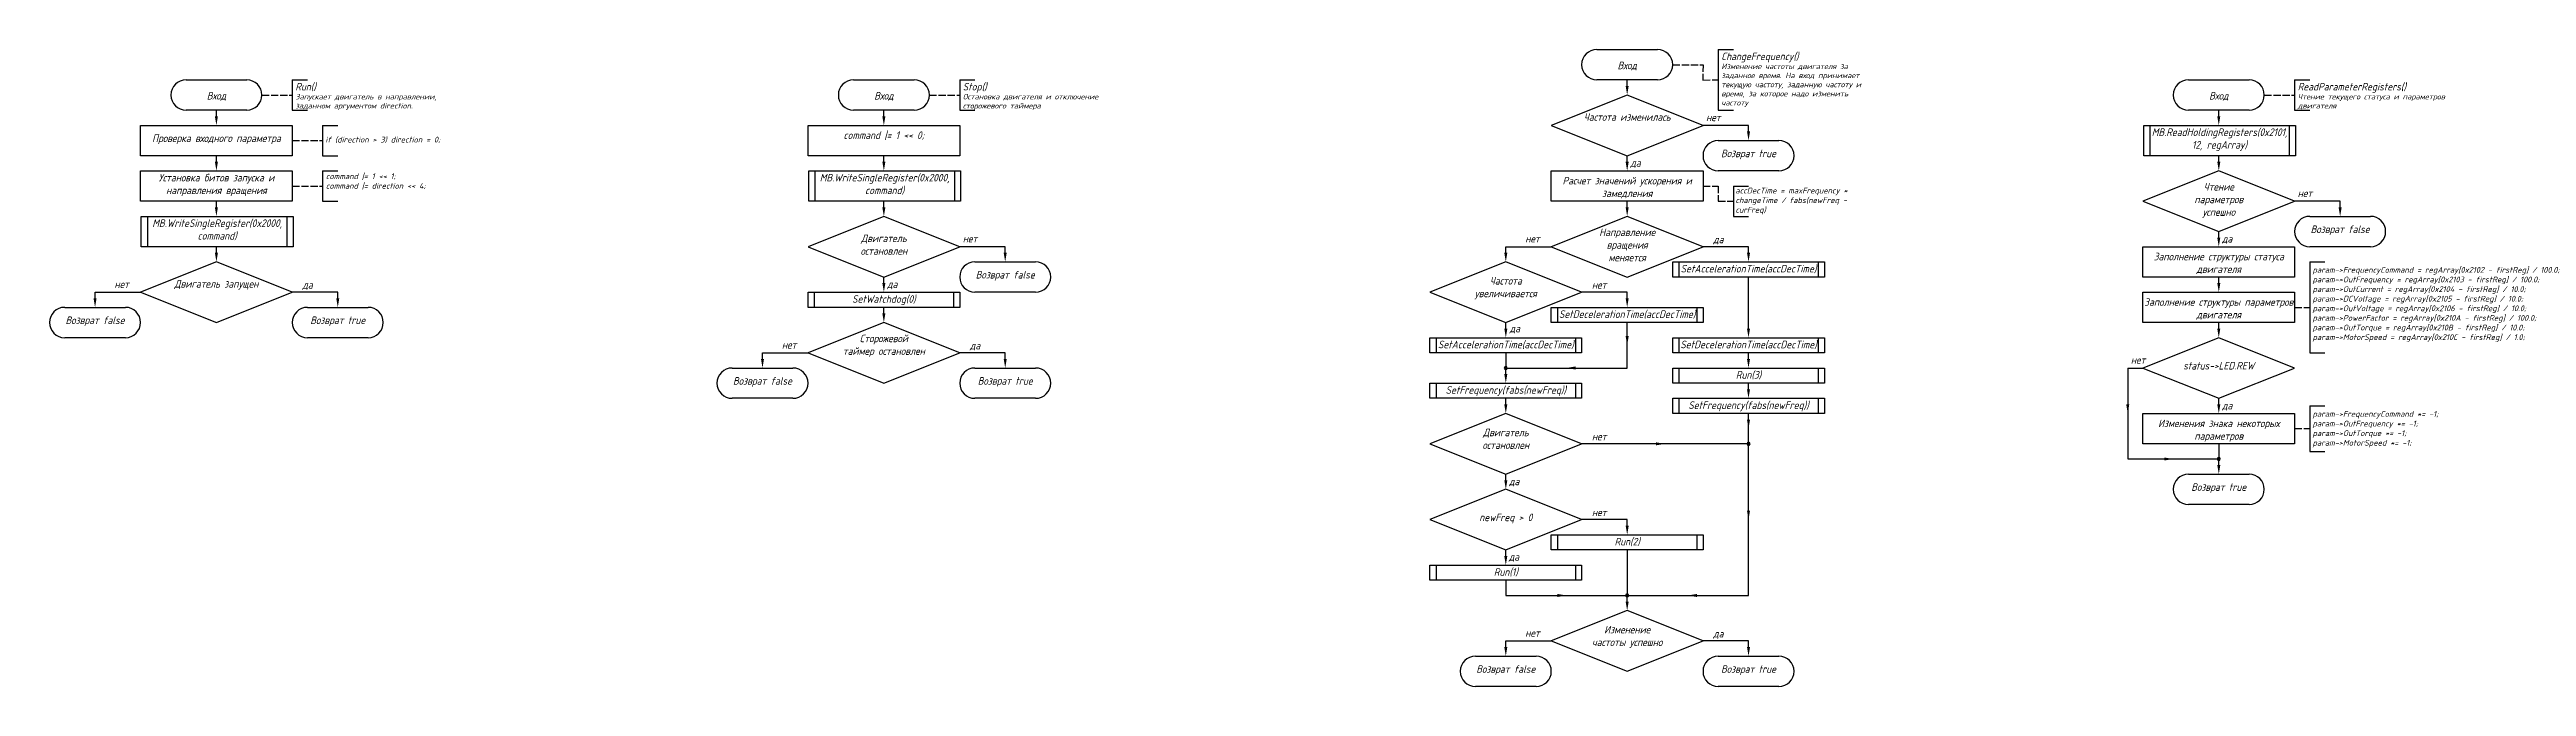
# Model space of a CAD drawing. Header units: millimetres. Extents: x -10 to 7940, y -346 to 297.
# Drawn here: x 4895 to 5711, y 65 to 275 of the extents above; entities that cross this region are included whole.
import ezdxf

# ---------------------------------------------------------------- set-up
doc = ezdxf.new("R2010")
doc.units = ezdxf.units.MM
doc.linetypes.add('ACAD_ISO02W100', pattern=[15, 12, -3])
doc.layers.add('С_обычная', color=7, linetype='Continuous', lineweight=30)
doc.layers.add('С_Штриховые', color=7, linetype='ACAD_ISO02W100', lineweight=30)
doc.styles.add('Гост', font='isocpeur.ttf', dxfattribs={"width": 0.9, "oblique": 15})

msp = doc.modelspace()

# ---------------------------------------------------------------- texts
at = {"layer": 'С_обычная', "char_height": 2.5, "style": 'Гост'}
for s, width, heights, insert, attachment_point in [('Вход', 21.8632, [7.93], (5415, 271), 2), ('ChangeFrequency()', 33.4069, [3.31], (5446, 274), 1), ('Run()', 33.4069, [3.31], (4976, 264), 1), ('Stop()', 33.4069, [3.31], (5196, 264), 1), ('ReadParameterRegisters()', 33.4069, [3.31], (5636, 264), 1), ('Вход', 21.8632, [7.93], (4950, 261), 2), ('Вход', 21.8632, [7.93], (5170, 261), 2), ('Частота изменилась', 27.051, [17.96], (5415, 254), 2), ('нет', 11, [0], (5441, 253.88), 1), ('Вход', 21.8632, [7.93], (5610, 261), 2), ('Проверка входного параметра', 88.9142, [10.23], (4950, 247), 2), ('command |= 1 << 0;', 49.7119, [12.11], (5170, 248), 2), ('MB.ReadHoldingRegisters(0x2101, 12, regArray)', 45.9068, [10.17], (5610.25, 249), 2), ('Возврат true', 27.6622, [0], (5455, 242), 2), ('Установка битов запуска и направления вращения', 49.7119, [12.11], (4950, 234), 2), ('MB.WriteSingleRegister(0x2000, command)', 51.2807, [10.17], (5170.25, 234), 2), ('Расчет значений ускорения и замедления', 49.7119, [12.11], (5415, 233), 2), ('Чтение параметров успешно', 27.051, [17.96], (5610, 231), 2), ('нет', 11, [0], (5636, 228.88), 1), ('MB.WriteSingleRegister(0x2000, command)', 51.2807, [10.17], (4950.25, 219), 2), ('Двигатель остановлен', 27.051, [17.96], (5170, 214), 2), ('нет', 11, [0], (5196, 213.88), 1), ('нет', 11, [0], (5381.39, 213.88), 1), ('Направление вращения меняется', 27.051, [17.96], (5415, 216), 2), ('Возврат false', 27.6622, [0], (5650, 217), 2), ('SetAccelerationTime(accDecTime)', 59, [0], (5455, 204), 2), ('Заполнение структуры статуса двигателя', 49.7119, [12.11], (5610, 208), 2), ('нет', 11, [0], (4916.39, 198.88), 1), ('Двигатель запущен', 27.051, [17.96], (4950, 199), 2), ('Возврат false', 27.6622, [0], (5210, 202), 2), ('Частота увеличивается', 27.051, [17.96], (5375, 200), 2), ('SetWatchdog(0)', 59, [0], (5170, 194), 2), ('SetDecelerationTime(accDecTime)', 59, [0], (5415, 189), 2), ('Заполнение структуры параметров двигателя', 49.7119, [12.11], (5610, 193), 2), ('Возврат false', 27.6622, [0], (4910, 187), 2), ('Возврат true', 27.6622, [0], (4990, 187), 2), ('Сторожевой таймер остановлен', 27.051, [17.96], (5170, 181), 2), ('да', 11, [0], (5376.28, 184.28), 1), ('нет', 11, [0], (5136.39, 178.88), 1), ('SetAccelerationTime(accDecTime)', 59, [0], (5375, 179), 2), ('SetDecelerationTime(accDecTime)', 59, [0], (5455, 179), 2), ('нет', 11, [0], (5581, 173.88), 1), ('status->LED.REW', 31.2004, [7.15], (5610, 172), 2), ('Возврат false', 27.6622, [0], (5130, 167), 2), ('Возврат true', 27.6622, [0], (5210, 167), 2), ('SetFrequency(fabs(newFreq))', 59, [0], (5375, 164), 2), ('Run(3)', 59, [0], (5455, 169), 2), ('SetFrequency(fabs(newFreq))', 59, [0], (5455, 159), 2), ('Двигатель остановлен', 27.051, [17.96], (5375, 150), 2), ('Изменения знака некоторых параметров', 49.7119, [12.11], (5610, 153), 2), ('Возврат true', 27.6622, [0], (5610, 132), 2), ('newFreq > 0', 27.051, [17.96], (5375, 122), 2), ('да', 11, [0], (5376, 109), 1), ('Run(2)', 59, [0], (5415, 114), 2), ('Run(1)', 59, [0], (5375, 104), 2), ('нет', 11, [0], (5381.39, 83.88), 1), ('Изменение частоты успешно', 27.051, [17.96], (5415, 85), 2), ('Возврат false', 27.6622, [0], (5375, 72), 2), ('Возврат true', 27.6622, [0], (5455, 72), 2)]:
    msp.add_mtext_dynamic_manual_height_columns(s, width=width, gutter_width=17.5, heights=heights, dxfattribs=dict(at, insert=insert, attachment_point=attachment_point))
at = {"layer": 'С_обычная', "attachment_point": 1, "style": 'Гост'}
for s, insert, char_height, width in [('Изменение частоты двигателя за заданное время. На вход принимает текущую частоту, заданную частоту и время, за которое надо изменить частоту', (5446.03, 270.36), 1.8, 39.2112), ('Запускает двигатель в направлении, заданном аргументом direction.', (4976.03, 260.36), 1.8, 41.636), ('Остановка двигателя и отключение сторожевого таймера', (5196.03, 260.36), 1.8, 41.636), ('Чтение текущего статуса и параметров двигателя', (5636.03, 260.36), 1.8, 41.636), ('if (direction > 3) direction = 0;', (4985.91, 246.24), 1.9, 49.5445), ('command |= 1 << 1;\\Pcommand |= direction << 4;', (4986.06, 234.18), 1.9, 49.5445), ('accDecTime = maxFrequency * changeTime / fabs(newFreq - curFreq)', (5450.68, 229.45), 1.9, 40.3151), ('param->FrequencyCommand = regArray[0x2102 - firstReg] / 100.0;\\Pparam->OutFrequency = regArray[0x2103 - firstReg] / 100.0;\\Pparam->OutCurrent = regArray[0x2104 - firstReg] / 10.0;\\Pparam->DCVoltage = regArray[0x2105 - firstReg] / 10.0;\\Pparam->OutVoltage = regArray[0x2106 - firstReg] / 10.0;\\Pparam->PowerFactor = regArray[0x210A - firstReg] / 100.0;\\Pparam->OutTorque = regArray[0x210B - firstReg] / 10.0;\\Pparam->MotorSpeed = regArray[0x210C - firstReg] / 1.0;', (5640.9, 203.3), 1.9, 74.3422), ('param->FrequencyCommand *= -1;\\Pparam->OutFrequency *= -1;\\Pparam->OutTorque *= -1;\\Pparam->MotorSpeed *= -1;', (5640.9, 155.8), 1.9, 74.3422)]:
    msp.add_mtext(s, dxfattribs=dict(at, insert=insert, char_height=char_height, width=width))
at = {"layer": 'С_обычная', "char_height": 2.5, "attachment_point": 1, "rotation": 0.00001, "style": 'Гост'}
for s, insert in [('да', (5416.08, 238.87)), ('да', (5443.37, 213.65)), ('да', (5611.08, 213.87)), ('да', (4978.37, 198.65)), ('да', (5171.08, 198.87)), ('нет', (5403.37, 198.65)), ('да', (5198.37, 178.65)), ('да', (5611.08, 158.87)), ('нет', (5403.37, 148.65)), ('да', (5376.08, 133.87)), ('нет', (5403.37, 123.65)), ('да', (5443.37, 83.65))]:
    msp.add_mtext_dynamic_manual_height_columns(s, width=11, gutter_width=17.5, heights=[0], dxfattribs=dict(at, insert=insert))

# ---------------------------------------------------------------- blocks, each defined once
blk = doc.blocks.new('A$C232F50DB')
at = {"layer": 'С_обычная'}
for p, q in [((-2.95, -0.36), (17.05, -0.36)), ((17.05, -10.36), (-2.95, -10.36))]:
    blk.add_line(p, q, dxfattribs=at)
for centre, start, end in [((-2.95, -5.36), 90, 270), ((17.05, -5.36), 270, 90)]:
    blk.add_arc(centre, 5, start, end, dxfattribs=at)
blk = doc.blocks.new('A$C38F65341')
at = {"layer": 'С_обычная'}
h = blk.add_hatch(color=256, dxfattribs=at)
h.dxf.hatch_style = 1
h.paths.add_polyline_path([(0.5, 0, 1), (-0.5, 0, 1)])
blk.add_circle((0, 0), 0.5, dxfattribs=at)

# ---------------------------------------------------------------- linework, layer by layer
at = {"layer": 'С_обычная'}
for p, q in [((5405, 275), (5425, 275)), ((5445, 275), (5450, 275)), ((5445, 275), (5445, 255)), ((4940, 265), (4960, 265)), ((4975, 265), (4980, 265)), ((4975, 265), (4975, 255)), ((5160, 265), (5180, 265)), ((5195, 265), (5200, 265)), ((5195, 265), (5195, 255)), ((5425, 265), (5405, 265)), ((5415, 263), (5415, 265)), ((5600, 265), (5620, 265)), ((5635, 265), (5640, 265)), ((5635, 265), (5635, 255)), ((4960, 255), (4940, 255)), ((4950, 253), (4950, 255)), ((4975, 255), (4980, 255)), ((5180, 255), (5160, 255)), ((5170, 253), (5170, 255)), ((5195, 255), (5200, 255)), ((5415, 260), (5390, 250)), ((5440, 250), (5415, 260)), ((5445, 255), (5450, 255)), ((5620, 255), (5600, 255)), ((5610, 253), (5610, 255)), ((5635, 255), (5640, 255)), ((4925, 250), (4975, 250)), ((4925, 240), (4925, 250)), ((4975, 250), (4975, 240)), ((4985, 250), (4985, 240)), ((4985, 250), (4990, 250)), ((5145, 250), (5195, 250)), ((5145, 240), (5145, 250)), ((5195, 250), (5195, 240)), ((5390, 250), (5415, 240)), ((5415, 240), (5440, 250)), ((5455, 250), (5440, 250)), ((5455, 248), (5455, 250)), ((5585.25, 250), (5635.25, 250)), ((5585.25, 240), (5585.25, 250)), ((5587.25, 250), (5587.25, 240)), ((5633.25, 250), (5633.25, 240)), ((5635.25, 250), (5635.25, 240)), ((4975, 240), (4925, 240)), ((4950, 238), (4950, 240)), ((4985, 240), (4990, 240)), ((5195, 240), (5145, 240)), ((5170, 238), (5170, 240)), ((5415, 238), (5415, 240)), ((5635.25, 240), (5585.25, 240)), ((5610, 238), (5610, 240)), ((4925, 235), (4975, 235)), ((4925, 225), (4925, 235)), ((4975, 235), (4975, 225)), ((4985, 235), (4985, 225)), ((4985, 235), (4990, 235)), ((5145.25, 235), (5195.25, 235)), ((5145.25, 225), (5145.25, 235)), ((5147.25, 235), (5147.25, 225)), ((5193.25, 235), (5193.25, 225)), ((5195.25, 235), (5195.25, 225)), ((5390, 235), (5440, 235)), ((5390, 225), (5390, 235)), ((5440, 235), (5440, 225)), ((5450, 230), (5450, 220)), ((5450, 230), (5455, 230)), ((5610, 235), (5585, 225)), ((5635, 225), (5610, 235)), ((4975, 225), (4925, 225)), ((4950, 223), (4950, 225)), ((4985, 225), (4990, 225)), ((5195.25, 225), (5145.25, 225)), ((5170, 223), (5170, 225)), ((5440, 225), (5390, 225)), ((5415, 223), (5415, 225)), ((5585, 225), (5610, 215)), ((5610, 215), (5635, 225)), ((5650, 225), (5635, 225)), ((5650, 223), (5650, 225)), ((4925.25, 220), (4975.25, 220)), ((4925.25, 210), (4925.25, 220)), ((4927.25, 220), (4927.25, 210)), ((4973.25, 220), (4973.25, 210)), ((4975.25, 220), (4975.25, 210)), ((5170, 220), (5145, 210)), ((5195, 210), (5170, 220)), ((5415, 220), (5390, 210)), ((5440, 210), (5415, 220)), ((5450, 220), (5455, 220)), ((5610, 213), (5610, 215)), ((4950, 205), (4925, 195)), ((4975.25, 210), (4925.25, 210)), ((4950, 208), (4950, 210)), ((4975, 195), (4950, 205)), ((5145, 210), (5170, 200)), ((5170, 200), (5195, 210)), ((5210, 210), (5195, 210)), ((5210, 208), (5210, 210)), ((5375, 205), (5350, 195)), ((5375, 208), (5375, 210)), ((5375, 210), (5390, 210)), ((5400, 195), (5375, 205)), ((5390, 210), (5415, 200)), ((5415, 200), (5440, 210)), ((5430, 205), (5480, 205)), ((5430, 200), (5430, 205)), ((5432, 205), (5432, 200)), ((5455, 210), (5440, 210)), ((5455, 208), (5455, 210)), ((5478, 205), (5478, 200)), ((5480, 205), (5480, 200)), ((5585, 210), (5635, 210)), ((5585, 200), (5585, 210)), ((5635, 210), (5635, 200)), ((5640, 205), (5640, 175)), ((5640, 205), (5645, 205)), ((5170, 198), (5170, 200)), ((5480, 200), (5430, 200)), ((5455, 183), (5455, 200)), ((5635, 200), (5585, 200)), ((5610, 198), (5610, 200)), ((4910, 193), (4910, 195)), ((4910, 195), (4925, 195)), ((4925, 195), (4950, 185)), ((4950, 185), (4975, 195)), ((4990, 195), (4975, 195)), ((4990, 193), (4990, 195)), ((5145, 195), (5195, 195)), ((5145, 190), (5145, 195)), ((5195, 190), (5145, 190)), ((5147, 195), (5147, 190)), ((5170, 188), (5170, 190)), ((5193, 195), (5193, 190)), ((5195, 195), (5195, 190)), ((5350, 195), (5375, 185)), ((5375, 185), (5400, 195)), ((5390, 190), (5440, 190)), ((5390, 185), (5390, 190)), ((5392, 190), (5392, 185)), ((5415, 195), (5400, 195)), ((5415, 193), (5415, 195)), ((5438, 190), (5438, 185)), ((5440, 190), (5440, 185)), ((5585, 195), (5635, 195)), ((5585, 185), (5585, 195)), ((5635, 195), (5635, 185)), ((5170, 185), (5145, 175)), ((5195, 175), (5170, 185)), ((5350, 180), (5400, 180)), ((5350, 175), (5350, 180)), ((5352, 180), (5352, 175)), ((5375, 183), (5375, 185)), ((5440, 185), (5390, 185)), ((5398, 180), (5398, 175)), ((5400, 180), (5400, 175)), ((5415, 170), (5415, 185)), ((5430, 180), (5480, 180)), ((5430, 175), (5430, 180)), ((5432, 180), (5432, 175)), ((5478, 180), (5478, 175)), ((5480, 180), (5480, 175)), ((5635, 185), (5585, 185)), ((5610, 180), (5585, 170)), ((5610, 183), (5610, 185)), ((5635, 170), (5610, 180)), ((5130, 173), (5130, 175)), ((5130, 175), (5145, 175)), ((5145, 175), (5170, 165)), ((5170, 165), (5195, 175)), ((5210, 175), (5195, 175)), ((5210, 173), (5210, 175)), ((5400, 175), (5350, 175)), ((5375, 175), (5375, 170)), ((5480, 175), (5430, 175)), ((5455, 173), (5455, 175)), ((5640, 175), (5645, 175)), ((5350, 165), (5400, 165)), ((5350, 160), (5350, 165)), ((5352, 165), (5352, 160)), ((5375, 168), (5375, 170)), ((5375, 170), (5415, 170)), ((5398, 165), (5398, 160)), ((5400, 165), (5400, 160)), ((5430, 170), (5480, 170)), ((5430, 165), (5430, 170)), ((5480, 165), (5430, 165)), ((5432, 170), (5432, 165)), ((5455, 163), (5455, 165)), ((5478, 170), (5478, 165)), ((5480, 170), (5480, 165)), ((5580, 170), (5585, 170)), ((5580, 170), (5580, 140)), ((5585, 170), (5610, 160)), ((5610, 160), (5635, 170)), ((5400, 160), (5350, 160)), ((5375, 158), (5375, 160)), ((5430, 160), (5480, 160)), ((5430, 155), (5430, 160)), ((5432, 160), (5432, 155)), ((5478, 160), (5478, 155)), ((5480, 160), (5480, 155)), ((5610, 158), (5610, 160)), ((5640, 157.5), (5640, 142.5)), ((5640, 157.5), (5645, 157.5)), ((5375, 155), (5350, 145)), ((5400, 145), (5375, 155)), ((5480, 155), (5430, 155)), ((5455, 155), (5435, 155)), ((5455, 145), (5455, 155)), ((5585, 155), (5635, 155)), ((5585, 145), (5585, 155)), ((5635, 155), (5635, 145)), ((5350, 145), (5375, 135)), ((5375, 135), (5400, 145)), ((5455, 145), (5400, 145)), ((5455, 95), (5455, 145)), ((5580, 140), (5610, 140)), ((5635, 145), (5585, 145)), ((5610, 145), (5610, 140)), ((5610, 138), (5610, 140)), ((5640, 142.5), (5645, 142.5)), ((5375, 133), (5375, 135)), ((5375, 130), (5350, 120)), ((5400, 120), (5375, 130)), ((5350, 120), (5375, 110)), ((5375, 110), (5400, 120)), ((5390, 115), (5440, 115)), ((5390, 110), (5390, 115)), ((5392, 115), (5392, 110)), ((5415, 120), (5400, 120)), ((5415, 118), (5415, 120)), ((5438, 115), (5438, 110)), ((5440, 115), (5440, 110)), ((5375, 108), (5375, 110)), ((5440, 110), (5390, 110)), ((5415, 110), (5415, 95)), ((5350, 105), (5400, 105)), ((5350, 100), (5350, 105)), ((5400, 100), (5350, 100)), ((5352, 105), (5352, 100)), ((5375, 100), (5375, 95)), ((5398, 105), (5398, 100)), ((5400, 105), (5400, 100)), ((5375, 95), (5415, 95)), ((5415, 90), (5390, 80)), ((5415, 93), (5415, 95)), ((5415, 95), (5455, 95)), ((5440, 80), (5415, 90)), ((5375, 78), (5375, 80)), ((5375, 80), (5390, 80)), ((5390, 80), (5415, 70)), ((5415, 70), (5440, 80)), ((5455, 80), (5440, 80)), ((5455, 78), (5455, 80))]:
    msp.add_line(p, q, dxfattribs=at)
for centre, start, end in [((5405, 270), 90, 270), ((5425, 270), 270, 90), ((4940, 260), 90, 270), ((4960, 260), 270, 90), ((5160, 260), 90, 270), ((5180, 260), 270, 90), ((5600, 260), 90, 270), ((5620, 260), 270, 90)]:
    msp.add_arc(centre, 5, start, end, dxfattribs=at)
for points in [[(5415.5, 263), (5414.5, 263), (5415, 260)], [(4950.5, 253), (4949.5, 253), (4950, 250)], [(5170.5, 253), (5169.5, 253), (5170, 250)], [(5454.5, 248), (5455.5, 248), (5455, 245)], [(5610.5, 253), (5609.5, 253), (5610, 250)], [(4950.5, 238), (4949.5, 238), (4950, 235)], [(5170.5, 238), (5169.5, 238), (5170, 235)], [(5415.5, 238), (5414.5, 238), (5415, 235)], [(5610.5, 238), (5609.5, 238), (5610, 235)], [(4950.5, 223), (4949.5, 223), (4950, 220)], [(5170.5, 223), (5169.5, 223), (5170, 220)], [(5415.5, 223), (5414.5, 223), (5415, 220)], [(5649.5, 223), (5650.5, 223), (5650, 220)], [(5610.5, 213), (5609.5, 213), (5610, 210)], [(4950.5, 208), (4949.5, 208), (4950, 205)], [(5209.5, 208), (5210.5, 208), (5210, 205)], [(5375.5, 208), (5374.5, 208), (5375, 205)], [(5454.5, 208), (5455.5, 208), (5455, 205)], [(5170.5, 198), (5169.5, 198), (5170, 195)], [(5610.5, 198), (5609.5, 198), (5610, 195)], [(4910.5, 193), (4909.5, 193), (4910, 190)], [(4989.5, 193), (4990.5, 193), (4990, 190)], [(5170.5, 188), (5169.5, 188), (5170, 185)], [(5414.5, 193), (5415.5, 193), (5415, 190)], [(5375.5, 183), (5374.5, 183), (5375, 180)], [(5414.5, 180.5), (5415.5, 180.5), (5415, 177.5)], [(5454.5, 183), (5455.5, 183), (5455, 180)], [(5610.5, 183), (5609.5, 183), (5610, 180)], [(5130.5, 173), (5129.5, 173), (5130, 170)], [(5209.5, 173), (5210.5, 173), (5210, 170)], [(5454.5, 173), (5455.5, 173), (5455, 170)], [(5374.5, 168), (5375.5, 168), (5375, 165)], [(5398, 169.5), (5398, 170.5), (5395, 170)], [(5374.5, 158), (5375.5, 158), (5375, 155)], [(5454.5, 163), (5455.5, 163), (5455, 160)], [(5580.5, 158), (5579.5, 158), (5580, 155)], [(5610.5, 158), (5609.5, 158), (5610, 155)], [(5455.5, 153), (5454.5, 153), (5455, 150)], [(5424.5, 144.5), (5424.5, 145.5), (5427.5, 145)], [(5592, 139.5), (5592, 140.5), (5595, 140)], [(5375.5, 133), (5374.5, 133), (5375, 130)], [(5609.5, 138), (5610.5, 138), (5610, 135)], [(5455.5, 123), (5454.5, 123), (5455, 120)], [(5414.5, 118), (5415.5, 118), (5415, 115)], [(5375.5, 108), (5374.5, 108), (5375, 105)], [(5392, 94.5), (5392, 95.5), (5395, 95)], [(5414.5, 93), (5415.5, 93), (5415, 90)], [(5438, 95.5), (5438, 94.5), (5435, 95)], [(5375.5, 78), (5374.5, 78), (5375, 75)], [(5454.5, 78), (5455.5, 78), (5455, 75)]]:
    msp.add_solid(points, dxfattribs=at)
at = {"layer": 'С_Штриховые', "ltscale": 0.2}
for p, q in [((5430, 270), (5440, 270)), ((5440, 270), (5439.97, 264.94)), ((5439.97, 264.94), (5445, 265)), ((4965, 260), (4975, 260)), ((5185, 260), (5195, 260)), ((5625, 260), (5635, 260)), ((4975, 245), (4985, 245)), ((4975, 230), (4985, 230)), ((5440, 230), (5445, 230)), ((5445, 230), (5445, 225)), ((5445, 225), (5450, 225)), ((5635, 190), (5640, 190)), ((5635, 150), (5640, 150))]:
    msp.add_line(p, q, dxfattribs=at)

# ---------------------------------------------------------------- block references
at = {"layer": 'С_обычная'}
for p in [(5447.95, 245.36), (5642.95, 220.36), (5202.95, 205.36), (4902.95, 190.36), (4982.95, 190.36), (5122.95, 170.36), (5202.95, 170.36), (5602.95, 135.36), (5367.95, 75.36), (5447.95, 75.36)]:
    msp.add_blockref('A$C232F50DB', p, dxfattribs=at)
at = {"layer": 'С_обычная', "xscale": -1, "rotation": 1.143636425560146e-05}
for p in [(5375, 170), (5455, 145), (5610, 140), (5415, 95)]:
    msp.add_blockref('A$C38F65341', p, dxfattribs=at)

msp.set_redraw_order([(e.dxf.handle, doc.entitydb.next_handle()) for e in msp.query("TEXT MTEXT ATTDEF DIMENSION ARC_DIMENSION")])  # texts and dimensions are drawn at this point

doc.saveas('drawing.dxf')
